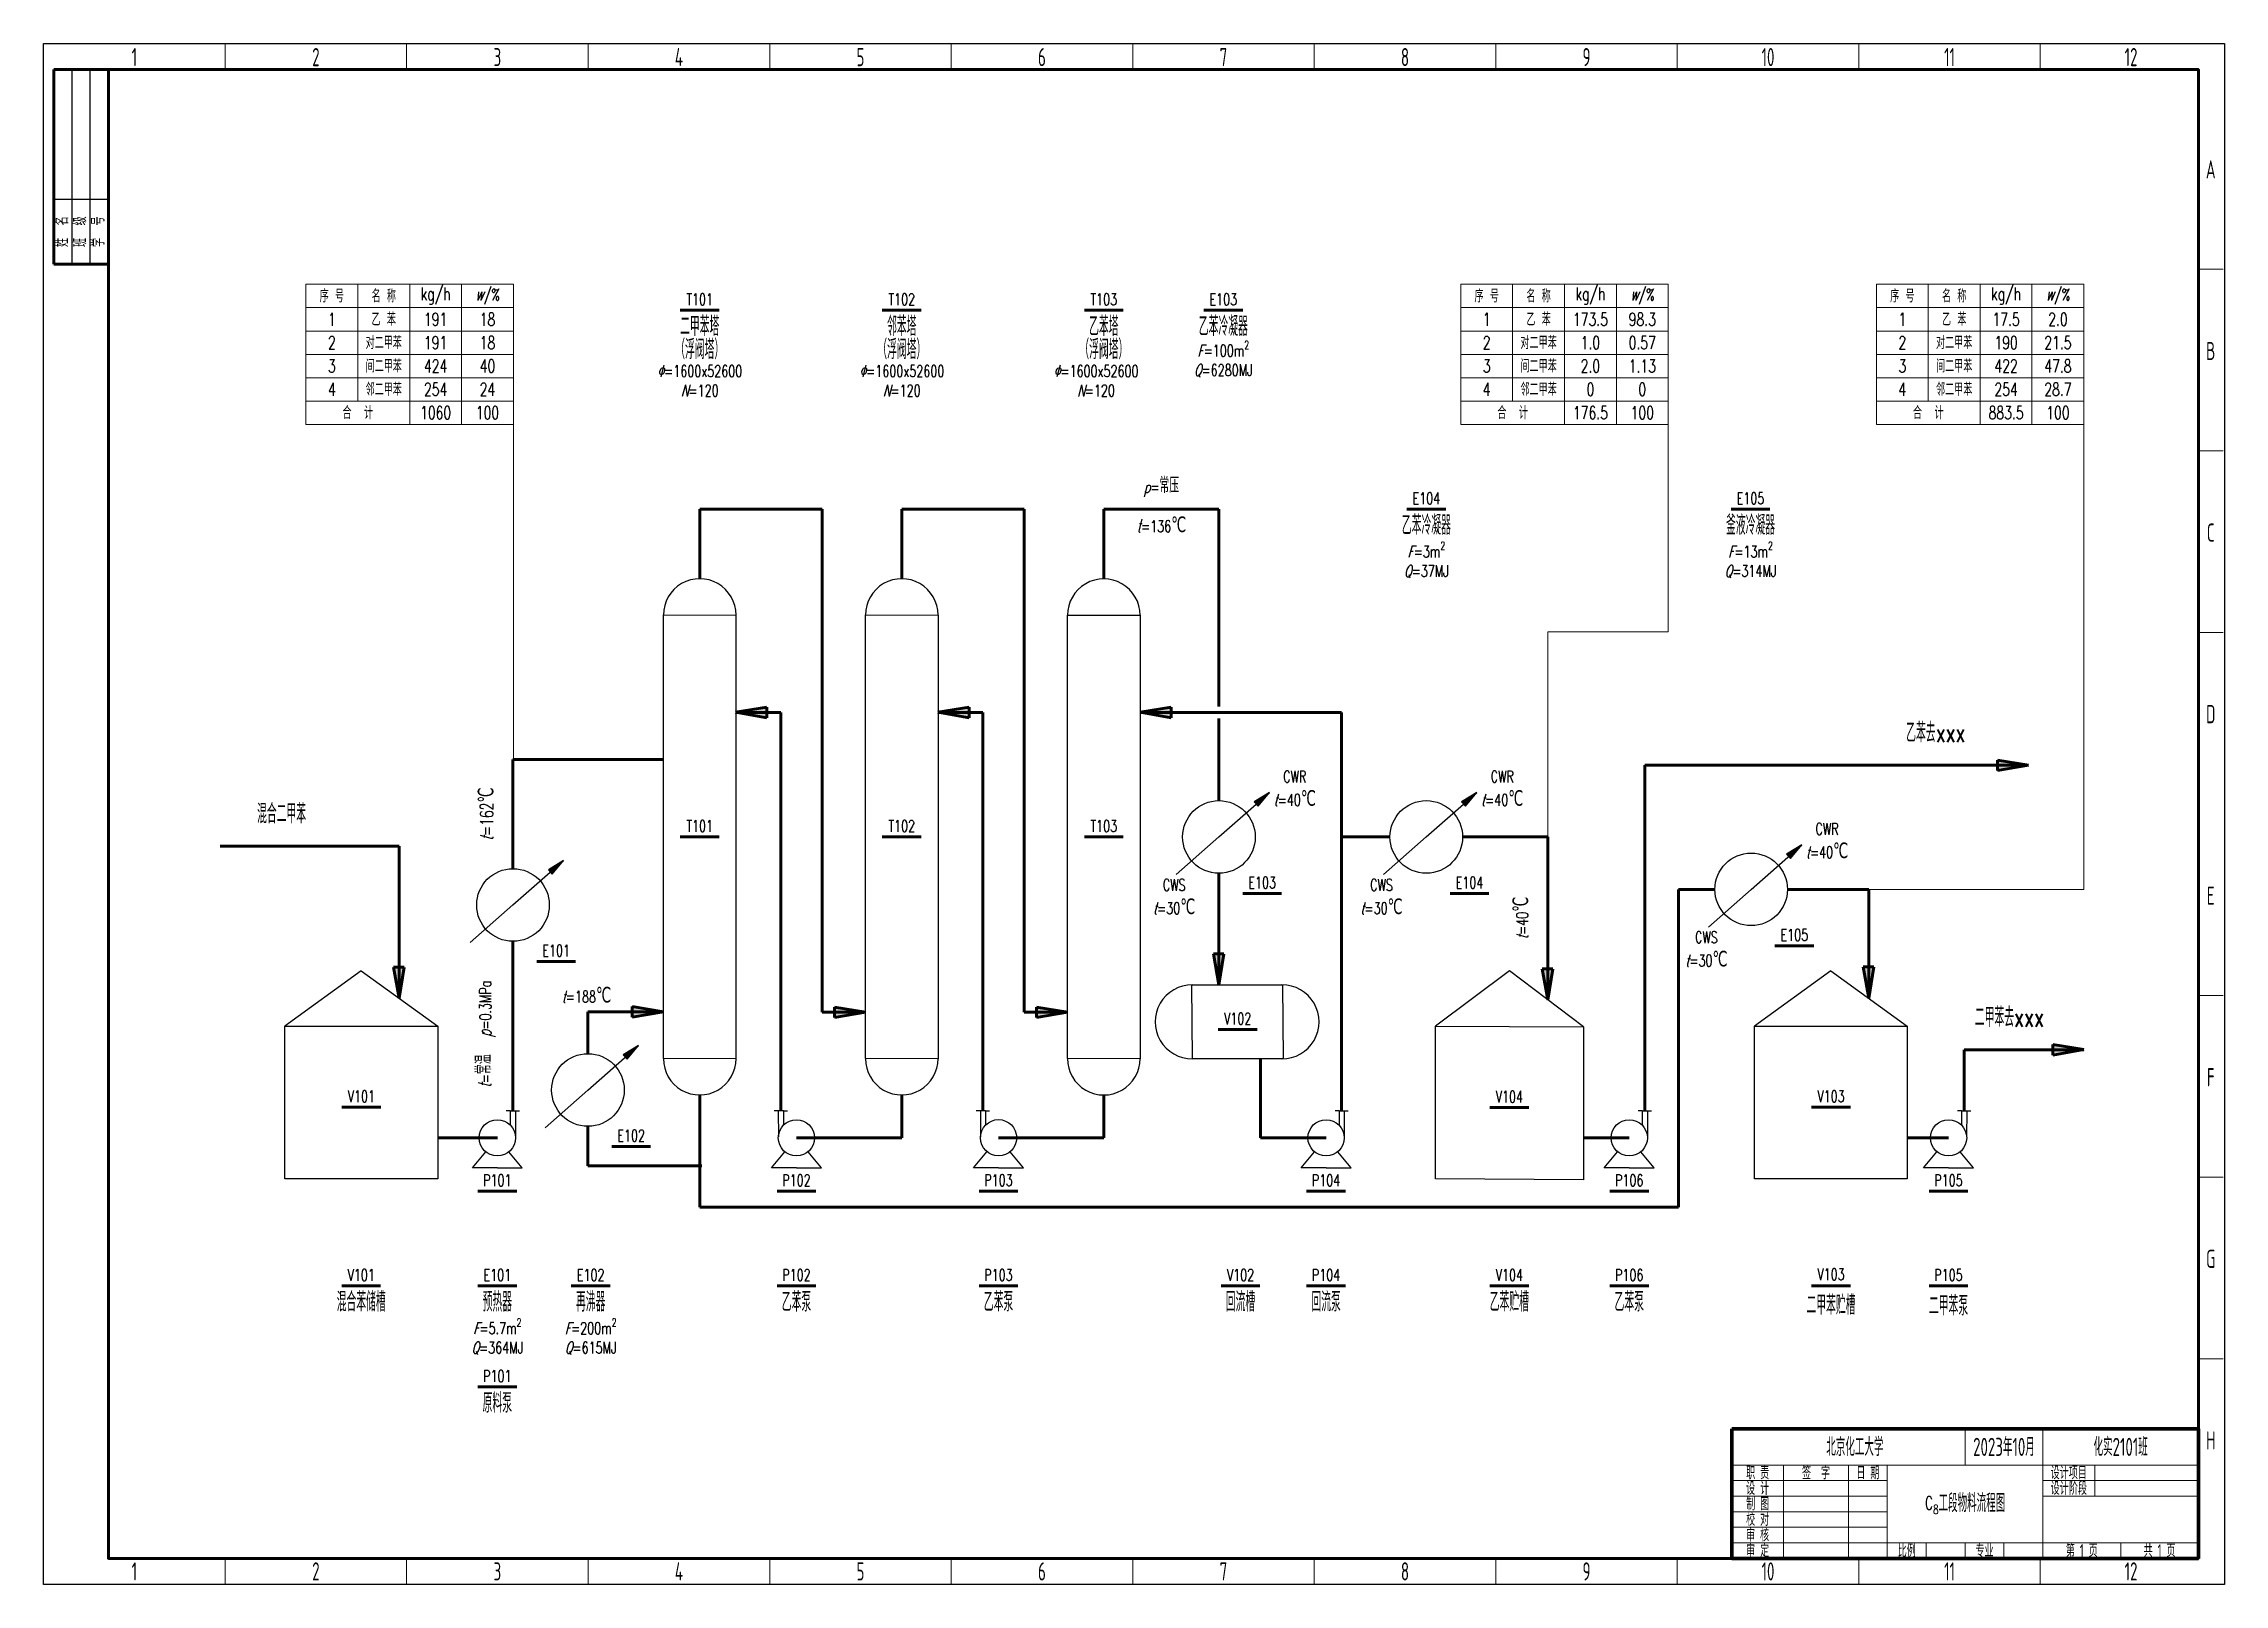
# Model space of a CAD drawing. Header units: millimetres. Extents: x 1413 to 5357, y 1751 to 3278.
# Drawn here: x 1413 to 2254, y 1793 to 2387 of the extents above; entities that cross this region are included whole.
import ezdxf

# ---------------------------------------------------------------- set-up
doc = ezdxf.new("R2010")
doc.units = ezdxf.units.MM
for name, color, linetype, lineweight in [('2-设备', 5, 'Continuous', 25), ('3-主物料线-粗实线', 3, 'Continuous', 60), ('4-位号线-粗实线', 7, 'Continuous', 60), ('5-图框表格', 7, 'Continuous', 15), ('6-文本', 7, 'Continuous', 15)]:
    doc.layers.add(name, color=color, linetype=linetype, lineweight=lineweight)
doc.styles.add('国标汉字', font='gbenor.shx', dxfattribs={"width": 0.7, "height": 5, "bigfont": 'gbcbig.shx'})
doc.styles.add('腈打烯算3号字', font='romans.shx', dxfattribs={"width": 0.7, "height": 3, "bigfont": 'gbcbig.shx'})
doc.styles.add('腈打烯算5号字', font='romans.shx', dxfattribs={"width": 0.7, "height": 5, "bigfont": 'gbcbig.shx'})
doc.styles.add('腈打烯算7号字', font='romans.shx', dxfattribs={"width": 0.7, "height": 7, "bigfont": 'gbcbig.shx'})

msp = doc.modelspace()

# ---------------------------------------------------------------- texts
at = {"color": 7, "lineweight": 18, "attachment_point": 5, "style": '国标汉字'}
for s, width, heights, insert, char_height in [('1', 70, [0], (1447.6, 2381.33), 7), ('2', 70, [0], (1517.6, 2381.33), 7), ('3', 70, [0], (1587.6, 2381.33), 7), ('4', 70, [0], (1657.6, 2381.33), 7), ('5', 70, [0], (1727.6, 2381.33), 7), ('6', 70, [0], (1797.6, 2381.33), 7), ('7', 70, [0], (1867.6, 2381.33), 7), ('8', 70, [0], (1937.6, 2381.33), 7), ('9', 70, [0], (2007.6, 2381.33), 7), ('10', 70, [0], (2077.6, 2381.33), 7), ('11', 70, [0], (2147.6, 2381.33), 7), ('12', 70, [0], (2217.6, 2381.33), 7), ('A', 25, [3.5], (2248.34, 2338.02), 7), ('B', 25, [3.5], (2248.34, 2268.02), 7), ('C', 25, [3.5], (2248.34, 2198.02), 7), ('D', 25, [3.5], (2248.34, 2128.03), 7), ('E', 25, [3.5], (2248.34, 2058.02), 7), ('F', 25, [3.5], (2248.34, 1988.02), 7), ('G', 25, [3.5], (2248.34, 1918.02), 7), ('H', 25, [3.5], (2248.34, 1848.02), 7), ('职 责', 20, [0], (2073.6, 1835.52), 5), ('设计项目', 20, [0], (2193.6, 1835.52), 5), ('制 图', 20, [0], (2073.6, 1823.52), 5), ('设 计', 20, [0], (2073.6, 1829.52), 5), ('设计阶段', 20, [0], (2193.6, 1829.52), 5), ('校 对', 20, [0], (2073.6, 1817.52), 5), ('审 核', 20, [0], (2073.6, 1811.52), 5), ('审 定', 20, [0], (2073.6, 1805.52), 5), ('比例', 15, [0], (2131.1, 1805.52), 5), ('专业', 15, [0], (2161.1, 1805.52), 5), ('1', 70, [0], (1447.6, 1797.52), 7), ('2', 70, [0], (1517.6, 1797.52), 7), ('3', 70, [0], (1587.6, 1797.52), 7), ('4', 70, [0], (1657.6, 1797.52), 7), ('5', 70, [0], (1727.6, 1797.52), 7), ('6', 70, [0], (1797.6, 1797.52), 7), ('7', 70, [0], (1867.6, 1797.52), 7), ('8', 70, [0], (1937.6, 1797.52), 7), ('9', 70, [0], (2007.6, 1797.52), 7), ('10', 70, [0], (2077.6, 1797.52), 7), ('11', 70, [0], (2147.6, 1797.52), 7), ('12', 70, [0], (2217.6, 1797.52), 7)]:
    msp.add_mtext_dynamic_manual_height_columns(s, width=width, gutter_width=12.5, heights=heights, dxfattribs=dict(at, insert=insert, char_height=char_height))
at = {"color": 7, "lineweight": 18, "char_height": 5, "attachment_point": 5, "rotation": 90, "style": '腈打烯算3号字'}
for s, insert in [('\\pxqc,t3;姓  名', (1419.6, 2314.02)), ('\\pxqc,t3;班  级', (1426.6, 2314.02)), ('\\pxqc,t3;学  号', (1433.6, 2314.02))]:
    msp.add_mtext_dynamic_manual_height_columns(s, width=25, gutter_width=12.5, heights=[0], dxfattribs=dict(at, insert=insert))
at = {"color": 7, "lineweight": 15, "insert": (2116.1, 1835.52), "char_height": 5, "attachment_point": 5, "style": '国标汉字'}
msp.add_mtext_dynamic_manual_height_columns('日 期', width=15, gutter_width=12.5, heights=[0], dxfattribs=at)
at = {"layer": '6-文本', "attachment_point": 5}
for s, insert, char_height, width, style in [('序 号', (1523.77, 2289.23), 5, 30, '腈打烯算5号字'), ('名 称', (1543.77, 2289.23), 5, 30, '腈打烯算5号字'), ('kg/h', (1563.77, 2289.23), 5, 30, '腈打烯算5号字'), ('{\\H1.11111x;\\Q15;w}/%', (1583.77, 2289.23), 4.5, 30, '腈打烯算3号字'), ('序 号', (1969.12, 2289.23), 5, 30, '腈打烯算5号字'), ('名 称', (1989.12, 2289.23), 5, 30, '腈打烯算5号字'), ('kg/h', (2009.12, 2289.23), 5, 30, '腈打烯算3号字'), ('{\\H1.11111x;\\Q15;w}/%', (2029.12, 2289.23), 4.5, 30, '腈打烯算3号字'), ('序 号', (2129.4, 2289.23), 5, 30, '腈打烯算5号字'), ('名 称', (2149.4, 2289.23), 5, 30, '腈打烯算5号字'), ('kg/h', (2169.4, 2289.23), 5, 30, '腈打烯算3号字'), ('{\\H1.11111x;\\Q15;w}/%', (2189.4, 2289.23), 4.5, 30, '腈打烯算3号字'), ('1', (1523.77, 2280.23), 5, 30, '腈打烯算3号字'), ('乙 苯', (1543.77, 2280.23), 5, 30, '腈打烯算5号字'), ('191', (1563.77, 2280.23), 5, 30, '腈打烯算3号字'), ('18', (1583.77, 2280.23), 5, 30, '腈打烯算3号字'), ('1', (1969.12, 2280.23), 5, 30, '腈打烯算3号字'), ('乙 苯', (1989.12, 2280.23), 5, 30, '腈打烯算5号字'), ('173.5', (2009.12, 2280.23), 5, 30, '腈打烯算3号字'), ('98.3', (2029.12, 2280.23), 5, 30, '腈打烯算3号字'), ('1', (2129.4, 2280.23), 5, 30, '腈打烯算3号字'), ('乙 苯', (2149.4, 2280.23), 5, 30, '腈打烯算5号字'), ('17.5', (2169.4, 2280.23), 5, 30, '腈打烯算3号字'), ('2.0', (2189.4, 2280.23), 5, 30, '腈打烯算3号字'), ('2', (1523.77, 2271.23), 5, 30, '腈打烯算3号字'), ('对二甲苯', (1543.77, 2271.23), 5, 30, '腈打烯算5号字'), ('191', (1563.77, 2271.23), 5, 30, '腈打烯算3号字'), ('18', (1583.77, 2271.23), 5, 30, '腈打烯算3号字'), ('2', (1969.12, 2271.23), 5, 30, '腈打烯算3号字'), ('对二甲苯', (1989.12, 2271.23), 5, 30, '腈打烯算5号字'), ('1.0', (2009.12, 2271.23), 5, 30, '腈打烯算3号字'), ('0.57', (2029.12, 2271.23), 5, 30, '腈打烯算3号字'), ('2', (2129.4, 2271.23), 5, 30, '腈打烯算3号字'), ('对二甲苯', (2149.4, 2271.23), 5, 30, '腈打烯算5号字'), ('190', (2169.4, 2271.23), 5, 30, '腈打烯算3号字'), ('21.5', (2189.4, 2271.23), 5, 30, '腈打烯算3号字'), ('3', (1523.77, 2262.23), 5, 30, '腈打烯算3号字'), ('间二甲苯', (1543.77, 2262.23), 5, 30, '腈打烯算5号字'), ('424', (1563.77, 2262.23), 5, 30, '腈打烯算3号字'), ('40', (1583.77, 2262.23), 5, 30, '腈打烯算3号字'), ('3', (1969.12, 2262.23), 5, 30, '腈打烯算3号字'), ('间二甲苯', (1989.12, 2262.23), 5, 30, '腈打烯算5号字'), ('2.0', (2009.12, 2262.23), 5, 30, '腈打烯算3号字'), ('1.13', (2029.12, 2262.23), 5, 30, '腈打烯算3号字'), ('3', (2129.4, 2262.23), 5, 30, '腈打烯算3号字'), ('间二甲苯', (2149.4, 2262.23), 5, 30, '腈打烯算5号字'), ('422', (2169.4, 2262.23), 5, 30, '腈打烯算3号字'), ('47.8', (2189.4, 2262.23), 5, 30, '腈打烯算3号字'), ('4', (1523.77, 2253.23), 5, 30, '腈打烯算3号字'), ('邻二甲苯', (1543.77, 2253.23), 5, 30, '腈打烯算5号字'), ('254', (1563.77, 2253.23), 5, 30, '腈打烯算3号字'), ('24', (1583.77, 2253.23), 5, 30, '腈打烯算3号字'), ('4', (1969.12, 2253.23), 5, 30, '腈打烯算3号字'), ('邻二甲苯', (1989.12, 2253.23), 5, 30, '腈打烯算5号字'), ('0', (2009.12, 2253.23), 5, 30, '腈打烯算3号字'), ('0', (2029.12, 2253.23), 5, 30, '腈打烯算3号字'), ('4', (2129.4, 2253.23), 5, 30, '腈打烯算3号字'), ('邻二甲苯', (2149.4, 2253.23), 5, 30, '腈打烯算5号字'), ('254', (2169.4, 2253.23), 5, 30, '腈打烯算3号字'), ('28.7', (2189.4, 2253.23), 5, 30, '腈打烯算3号字'), ('合  计', (1533.77, 2244.23), 5, 60, '腈打烯算5号字'), ('1060', (1563.77, 2244.23), 5, 30, '腈打烯算3号字'), ('100', (1583.77, 2244.23), 5, 30, '腈打烯算3号字'), ('合  计', (1979.12, 2244.23), 5, 60, '腈打烯算5号字'), ('176.5', (2009.12, 2244.23), 5, 30, '腈打烯算3号字'), ('100', (2029.12, 2244.23), 5, 30, '腈打烯算3号字'), ('合  计', (2139.4, 2244.23), 5, 60, '腈打烯算5号字'), ('883.5', (2169.4, 2244.23), 5, 30, '腈打烯算3号字'), ('100', (2189.4, 2244.23), 5, 30, '腈打烯算3号字')]:
    msp.add_mtext(s, dxfattribs=dict(at, insert=insert, char_height=char_height, width=width, style=style))
at = {"layer": '6-文本', "color": 7}
for s, insert, char_height, width, attachment_point, style in [('T101', (1665.62, 2285.67), 4.5, 21, 8, '腈打烯算3号字'), ('T102', (1743.54, 2285.67), 4.5, 21, 8, '腈打烯算3号字'), ('T103', (1821.46, 2285.67), 4.5, 21, 8, '腈打烯算3号字'), ('E103', (1867.54, 2285.67), 4.5, 21, 8, '腈打烯算3号字'), ('二甲苯塔', (1665.62, 2277.57), 7.5, 48, 5, '腈打烯算5号字'), ('邻苯塔', (1743.54, 2277.57), 7.5, 48, 5, '腈打烯算5号字'), ('乙苯塔', (1821.46, 2277.57), 7.5, 48, 5, '腈打烯算5号字'), ('乙苯冷凝器', (1867.54, 2277.57), 7.5, 48, 5, '腈打烯算5号字'), ('（浮阀塔）', (1665.62, 2268.57), 7.5, 48, 5, '腈打烯算5号字'), ('（浮阀塔）', (1743.54, 2268.57), 7.5, 48, 5, '腈打烯算5号字'), ('（浮阀塔）', (1821.46, 2268.57), 7.5, 48, 5, '腈打烯算5号字'), ('\\A1;\\pxqc;{\\Q15;F}=100m{\\H0.7x;\\S2^ ;}\\P{\\Q15;Q}=6280MJ', (1843.54, 2271.94), 4.5, 48, 1, '腈打烯算3号字'), ('\\A1;\\pxqc;{\\Q15;Φ}=1600x52600\\P{\\Q15;N}=120', (1665.62, 2256.52), 4.5, 69.8234, 5, '腈打烯算3号字'), ('\\A1;\\pxqc;{\\Q15;Φ}=1600x52600\\P{\\Q15;N}=120', (1743.54, 2256.52), 4.5, 69.8234, 5, '腈打烯算3号字'), ('\\A1;\\pxqc;{\\Q15;Φ}=1600x52600\\P{\\Q15;N}=120', (1818.45, 2256.52), 4.5, 69.8234, 5, '腈打烯算3号字'), ('E104', (1945.85, 2208.98), 4.5, 21, 8, '腈打烯算3号字'), ('E105', (2070.85, 2208.98), 4.5, 21, 8, '腈打烯算3号字'), ('乙苯冷凝器', (1945.85, 2200.89), 7.5, 48, 5, '腈打烯算5号字'), ('釜液冷凝器', (2070.85, 2200.89), 7.5, 48, 5, '腈打烯算5号字'), ('\\A1;\\pxqc;{\\Q15;F}=3m{\\H0.7x;\\S2^ ;}\\P{\\Q15;Q}=37MJ', (1921.85, 2194.5), 4.5, 48, 1, '腈打烯算3号字'), ('\\A1;\\pxqc;{\\Q15;F}=13m{\\H0.7x;\\S2^ ;}\\P{\\Q15;Q}=314MJ', (2046.85, 2194.5), 4.5, 48, 1, '腈打烯算3号字'), ('\\pxqc;CWR{\\Q15;\\Pt}=40{\\H1.33333x;℃}', (1895.1, 2099.41), 4.5, 66.5872, 5, '腈打烯算3号字'), ('\\pxqc;CWR{\\Q15;\\Pt}=40{\\H1.33333x;℃}', (1975.08, 2099.41), 4.5, 66.5872, 5, '腈打烯算3号字'), ('T101', (1665.62, 2082.66), 4.5, 21, 8, '腈打烯算3号字'), ('T102', (1743.54, 2082.66), 4.5, 21, 8, '腈打烯算3号字'), ('T103', (1821.46, 2082.66), 4.5, 21, 8, '腈打烯算3号字'), ('\\pxqc;CWR{\\Q15;\\Pt}=40{\\H1.33333x;℃}', (2100.34, 2079.22), 4.5, 66.5872, 5, '腈打烯算3号字'), ('\\pxqc;CWS{\\Q15;\\Pt}=30{\\H1.33333x;℃}', (1848.58, 2057.65), 4.5, 66.5872, 5, '腈打烯算3号字'), ('E103', (1882.51, 2060.85), 4.5, 23.2021, 8, '腈打烯算3号字'), ('\\pxqc;CWS{\\Q15;\\Pt}=30{\\H1.33333x;℃}', (1928.55, 2057.65), 4.5, 66.5872, 5, '腈打烯算3号字'), ('E104', (1962.49, 2060.85), 4.5, 23.2021, 8, '腈打烯算3号字'), ('\\pxqc;CWS{\\Q15;\\Pt}=30{\\H1.33333x;℃}', (2053.82, 2037.46), 4.5, 66.5872, 5, '腈打烯算3号字'), ('E105', (2087.75, 2040.66), 4.5, 23.2021, 8, '腈打烯算3号字'), ('E101', (1610.27, 2034.63), 4.5, 23.2021, 8, '腈打烯算3号字'), ('\\pxqc;{\\Q15;t}=188{\\H1.33333x;℃}', (1621.93, 2019.81), 4.5, 66.5872, 5, '腈打烯算3号字'), ('V102', (1873.08, 2008.38), 4.5, 21, 8, '腈打烯算3号字'), ('V101', (1535.12, 1978.44), 4.5, 21, 8, '腈打烯算3号字'), ('V104', (1977.85, 1978.26), 4.5, 21, 8, '腈打烯算3号字'), ('V103', (2101.88, 1978.44), 4.5, 21, 8, '腈打烯算3号字'), ('E102', (1639.18, 1963.3), 4.5, 23.2021, 8, '腈打烯算3号字'), ('P101', (1587.57, 1946.05), 4.5, 21, 8, '腈打烯算3号字'), ('P102', (1702.93, 1946.05), 4.5, 21, 8, '腈打烯算3号字'), ('P103', (1780.85, 1946.07), 4.5, 21, 8, '腈打烯算3号字'), ('P104', (1907.17, 1946.05), 4.5, 21, 8, '腈打烯算3号字'), ('P106', (2024.08, 1946.05), 4.5, 21, 8, '腈打烯算3号字'), ('P105', (2147.21, 1946.05), 4.5, 21, 8, '腈打烯算3号字'), ('V101', (1535.07, 1909.53), 4.5, 21, 8, '腈打烯算3号字'), ('E101', (1587.57, 1909.53), 4.5, 21, 8, '腈打烯算3号字'), ('E102', (1623.57, 1909.53), 4.5, 21, 8, '腈打烯算3号字'), ('P102', (1702.93, 1909.53), 4.5, 21, 8, '腈打烯算3号字'), ('P103', (1780.85, 1909.55), 4.5, 21, 8, '腈打烯算3号字'), ('V102', (1874.17, 1909.53), 4.5, 21, 8, '腈打烯算3号字'), ('P104', (1907.17, 1909.53), 4.5, 21, 8, '腈打烯算3号字'), ('V104', (1977.85, 1909.53), 4.5, 21, 8, '腈打烯算3号字'), ('P106', (2024.08, 1909.53), 4.5, 21, 8, '腈打烯算3号字'), ('V103', (2101.88, 1909.81), 4.5, 21, 8, '腈打烯算3号字'), ('P105', (2147.21, 1909.53), 4.5, 21, 8, '腈打烯算3号字'), ('混合苯储槽', (1535.07, 1901.44), 7.5, 48, 5, '腈打烯算5号字'), ('预热器', (1587.57, 1901.44), 7.5, 48, 5, '腈打烯算5号字'), ('再沸器', (1623.57, 1901.44), 7.5, 48, 5, '腈打烯算5号字'), ('乙苯泵', (1702.93, 1901.44), 7.5, 48, 5, '腈打烯算5号字'), ('乙苯泵', (1780.85, 1901.46), 7.5, 48, 5, '腈打烯算5号字'), ('回流槽', (1874.17, 1901.44), 7.5, 48, 5, '腈打烯算5号字'), ('回流泵', (1907.17, 1901.44), 7.5, 48, 5, '腈打烯算5号字'), ('乙苯贮槽', (1977.85, 1901.44), 7.5, 48, 5, '腈打烯算5号字'), ('乙苯泵', (2024.08, 1901.44), 7.5, 48, 5, '腈打烯算5号字'), ('二甲苯贮槽', (2101.88, 1900.22), 7.5, 48, 5, '腈打烯算5号字'), ('二甲苯泵', (2147.21, 1899.94), 7.5, 48, 5, '腈打烯算5号字'), ('\\A1;\\pxqc;{\\Q15;F}=5.7m{\\H0.7x;\\S2^ ;}\\P{\\Q15;Q}=364MJ', (1563.57, 1895.05), 4.5, 48, 1, '腈打烯算3号字'), ('\\A1;\\pxqc;{\\Q15;F}=200m{\\H0.7x;\\S2^ ;}\\P{\\Q15;Q}=615MJ', (1599.57, 1895.05), 4.5, 48, 1, '腈打烯算3号字'), ('P101', (1587.57, 1870.57), 4.5, 21, 8, '腈打烯算3号字'), ('原料泵', (1587.57, 1862.48), 7.5, 48, 5, '腈打烯算5号字')]:
    msp.add_mtext(s, dxfattribs=dict(at, insert=insert, char_height=char_height, width=width, attachment_point=attachment_point, style=style))
for s, width, insert, char_height, attachment_point, style in [('\\pxqc;{\\Q15;p}={\\H1.33333x;常压}', 66.5872, (1843.65, 2215.58), 4.5, 5, '腈打烯算7号字'), ('\\pxqc;{\\H1.11111x;\\Q15;t}=136{\\H1.33333x;℃}', 66.5872, (1843.65, 2201.16), 4.5, 5, '腈打烯算7号字'), ('混合二甲苯', 56.2671, (1504.36, 2093.39), 7.5, 2, '腈打烯算5号字')]:
    msp.add_mtext_dynamic_manual_height_columns(s, width=width, gutter_width=37.5, heights=[0], dxfattribs=dict(at, insert=insert, char_height=char_height, attachment_point=attachment_point, style=style))
at = {"layer": '6-文本', "color": 7, "lineweight": 25, "char_height": 7.5, "width": 56.2671, "attachment_point": 2, "style": '腈打烯算5号字'}
for s, insert in [('乙苯去xxx', (2142.3, 2124.66)), ('二甲苯去xxx', (2170.68, 2014.94))]:
    msp.add_mtext(s, dxfattribs=dict(at, insert=insert))
at = {"layer": '6-文本', "color": 7, "attachment_point": 5, "rotation": 90}
for s, insert, char_height, width, style in [('\\pxqc;{\\Q15;t}=162{\\H1.2x;℃}', (1583.07, 2089.49), 5, 66.6468, '腈打烯算5号字'), ('\\pxqc;{\\Q15;t}=40{\\H1.33333x;℃}', (1982.1, 2049.45), 4.5, 66.6468, '腈打烯算3号字'), ('\\pxqc;{\\H1.11111x;\\Q15;t}={\\H1.33333x;常温}  {\\H1.11111x; \\Q15;p}=0.3MPa', (1583.03, 2004.63), 4.5, 82.6895, '腈打烯算3号字')]:
    msp.add_mtext(s, dxfattribs=dict(at, insert=insert, char_height=char_height, width=width, style=style))
at = {"layer": '6-文本', "color": 7, "lineweight": 15, "attachment_point": 5}
for s, width, gutter_width, insert, char_height, style in [('北京化工大学', 95, 12.5, (2111.1, 1845.52), 7, '国标汉字'), ('2023年10月', 29.7676, 12.5, (2168.6, 1845.52), 7, '国标汉字'), ('化实2101班', 60, 12.5, (2213.6, 1845.52), 7, '国标汉字'), ('职 责', 20, 12.5, (2073.6, 1835.52), 5, '国标汉字'), ('签  字', 25, 12.5, (2096.1, 1835.52), 5, '国标汉字'), ('日 期', 15, 12.5, (2116.1, 1835.52), 5, '国标汉字'), ('设计项目', 20, 12.5, (2193.6, 1835.52), 5, '国标汉字'), ('制 图', 20, 12.5, (2073.6, 1823.52), 5, '国标汉字'), ('设 计', 20, 12.5, (2073.6, 1829.52), 5, '国标汉字'), ('\\A1;{\\H0.71429x;C\\H0.7x;\\S^ 8;}工段物料流程图', 60, 25, (2153.6, 1823.52), 7, '腈打烯算7号字'), ('设计阶段', 20, 12.5, (2193.6, 1829.52), 5, '国标汉字'), ('校 对', 20, 12.5, (2073.6, 1817.52), 5, '国标汉字'), ('审 核', 20, 12.5, (2073.6, 1811.52), 5, '国标汉字'), ('审 定', 20, 12.5, (2073.6, 1805.52), 5, '国标汉字'), ('比例', 15, 12.5, (2131.1, 1805.52), 5, '国标汉字'), ('专业', 15, 12.5, (2161.1, 1805.52), 5, '国标汉字'), ('第 1 页', 30, 12.5, (2198.6, 1805.52), 5, '国标汉字'), ('共 1 页', 30, 12.5, (2228.6, 1805.52), 5, '国标汉字')]:
    msp.add_mtext_dynamic_manual_height_columns(s, width=width, gutter_width=gutter_width, heights=[0], dxfattribs=dict(at, insert=insert, char_height=char_height, style=style))

# ---------------------------------------------------------------- hatches: boundary and pattern name
at = {"layer": '2-设备'}
h = msp.add_hatch(color=0, dxfattribs=at)
h.dxf.hatch_style = 1
h.paths.add_polyline_path([(1885.35, 2097.86), (1879.48, 2094.27), (1881, 2092.55)])
h = msp.add_hatch(color=0, dxfattribs=at)
h.dxf.hatch_style = 1
h.paths.add_polyline_path([(1965.33, 2097.86), (1959.45, 2094.27), (1960.97, 2092.55)])
h = msp.add_hatch(color=0, dxfattribs=at)
h.dxf.hatch_style = 1
h.paths.add_polyline_path([(2090.59, 2077.67), (2084.72, 2074.08), (2086.24, 2072.36)])
h = msp.add_hatch(color=0, dxfattribs=at)
h.dxf.hatch_style = 1
h.paths.add_polyline_path([(1613.12, 2071.64), (1607.24, 2068.05), (1608.76, 2066.33)])
h = msp.add_hatch(color=0, dxfattribs=at)
h.dxf.hatch_style = 1
h.paths.add_polyline_path([(1642.02, 2000.31), (1636.15, 1996.72), (1637.67, 1995)])
at = {"layer": '3-主物料线-粗实线', "lineweight": 60}
h = msp.add_hatch(color=0, dxfattribs=at)
h.dxf.hatch_style = 1
h.paths.add_polyline_path([(1679.46, 2128.73), (1691.45, 2126.62), (1691.45, 2130.68)])
h = msp.add_hatch(color=0, dxfattribs=at)
h.dxf.hatch_style = 1
h.paths.add_polyline_path([(1757.49, 2128.76), (1769.48, 2126.64), (1769.48, 2130.7)])
h = msp.add_hatch(color=0, dxfattribs=at)
h.dxf.hatch_style = 1
h.paths.add_polyline_path([(1835.41, 2128.73), (1847.4, 2126.62), (1847.4, 2130.68)])
h = msp.add_hatch(color=0, dxfattribs=at)
h.dxf.hatch_style = 1
h.paths.add_polyline_path([(2166.07, 2110.29), (2166.07, 2106.23), (2178.06, 2108.34)])
h = msp.add_hatch(color=0, dxfattribs=at)
h.dxf.hatch_style = 1
h.paths.add_polyline_path([(1867.8, 2035.61), (1863.74, 2035.61), (1865.85, 2023.62)])
h = msp.add_hatch(color=0, dxfattribs=at)
h.dxf.hatch_style = 1
h.paths.add_polyline_path([(1551.64, 2030.52), (1547.58, 2030.52), (1549.69, 2018.53)])
h = msp.add_hatch(color=0, dxfattribs=at)
h.dxf.hatch_style = 1
h.paths.add_polyline_path([(1994.59, 2029.83), (1990.53, 2029.83), (1992.64, 2017.84)])
h = msp.add_hatch(color=0, dxfattribs=at)
h.dxf.hatch_style = 1
h.paths.add_polyline_path([(2118.37, 2030.54), (2114.31, 2030.54), (2116.43, 2018.55)])
h = msp.add_hatch(color=0, dxfattribs=at)
h.dxf.hatch_style = 1
h.paths.add_polyline_path([(1639.63, 2015.25), (1639.63, 2011.19), (1651.62, 2013.3)])
h = msp.add_hatch(color=0, dxfattribs=at)
h.dxf.hatch_style = 1
h.paths.add_polyline_path([(1717.55, 2015.11), (1717.55, 2011.05), (1729.54, 2013.17)])
h = msp.add_hatch(color=0, dxfattribs=at)
h.dxf.hatch_style = 1
h.paths.add_polyline_path([(1795.47, 2015.11), (1795.47, 2011.05), (1807.46, 2013.17)])
h = msp.add_hatch(color=0, dxfattribs=at)
h.dxf.hatch_style = 1
h.paths.add_polyline_path([(2187.43, 2000.63), (2187.43, 1996.57), (2199.42, 1998.68)])

# ---------------------------------------------------------------- linework, layer by layer
at = {"color": 7, "lineweight": 18}
for p, q in [((1412.6, 2386.52), (2253.6, 2386.52)), ((1412.6, 2386.52), (1412.6, 1792.52)), ((1482.6, 2386.52), (1482.6, 2376.52)), ((1552.6, 2386.52), (1552.6, 2376.52)), ((1622.6, 2386.52), (1622.6, 2376.52)), ((1692.6, 2386.52), (1692.6, 2376.52)), ((1762.6, 2386.52), (1762.6, 2376.52)), ((1832.6, 2376.52), (1832.6, 2386.52)), ((1902.6, 2386.52), (1902.6, 2376.52)), ((1972.6, 2386.52), (1972.6, 2376.52)), ((2042.6, 2386.52), (2042.6, 2376.52)), ((2112.6, 2386.52), (2112.6, 2376.52)), ((2182.6, 2386.52), (2182.6, 2376.52)), ((2253.6, 2386.52), (2253.6, 1792.52)), ((2243.58, 2299.52), (2253.1, 2299.52)), ((2243.58, 2229.52), (2253.1, 2229.52)), ((2243.58, 2159.52), (2253.1, 2159.52)), ((2243.58, 2019.52), (2253.1, 2019.52)), ((2243.58, 1949.52), (2253.1, 1949.52)), ((2243.58, 1879.52), (2253.1, 1879.52)), ((2153.6, 1838.52), (2153.6, 1852.52)), ((2183.6, 1838.52), (2183.6, 1852.52)), ((2183.6, 1838.52), (2183.6, 1852.52)), ((2063.6, 1838.52), (2243.6, 1838.52)), ((2083.6, 1838.52), (2083.6, 1802.52)), ((2108.6, 1838.52), (2108.6, 1802.52)), ((2123.6, 1802.52), (2123.6, 1838.52)), ((2123.6, 1802.52), (2123.6, 1838.52)), ((2183.6, 1838.52), (2183.6, 1802.52)), ((2203.6, 1838.52), (2203.6, 1826.52)), ((2203.6, 1838.52), (2203.6, 1826.52)), ((2063.6, 1832.52), (2123.6, 1832.52)), ((2063.6, 1826.52), (2123.6, 1826.52)), ((2183.6, 1832.52), (2243.6, 1832.52)), ((2183.6, 1826.52), (2243.6, 1826.52)), ((2063.6, 1820.52), (2123.6, 1820.52)), ((2063.6, 1814.52), (2123.6, 1814.52)), ((2063.6, 1808.52), (2243.6, 1808.52)), ((2138.6, 1802.52), (2138.6, 1808.52)), ((2138.6, 1802.52), (2138.6, 1808.52)), ((2153.6, 1802.52), (2153.6, 1808.52)), ((2153.6, 1802.52), (2153.6, 1808.52)), ((2168.6, 1802.52), (2168.6, 1808.52)), ((2168.6, 1802.52), (2168.6, 1808.52)), ((2213.6, 1802.52), (2213.6, 1808.52)), ((2213.6, 1802.52), (2213.6, 1808.52)), ((1482.6, 1802.52), (1482.6, 1792.52)), ((1552.6, 1802.52), (1552.6, 1792.52)), ((1622.6, 1802.52), (1622.6, 1792.52)), ((1692.6, 1802.52), (1692.6, 1792.52)), ((1762.6, 1802.52), (1762.6, 1792.52)), ((1832.6, 1802.52), (1832.6, 1792.52)), ((1832.6, 1802.52), (1832.6, 1792.52)), ((1902.6, 1802.52), (1902.6, 1792.52)), ((1972.6, 1802.52), (1972.6, 1792.52)), ((2042.6, 1802.52), (2042.6, 1792.52)), ((2112.6, 1802.52), (2112.6, 1792.52)), ((2182.6, 1802.52), (2182.6, 1792.52)), ((1482.6, 1792.52), (1412.6, 1792.52)), ((1552.6, 1792.52), (1482.6, 1792.52)), ((1622.6, 1792.52), (1552.6, 1792.52)), ((1692.6, 1792.52), (1622.6, 1792.52)), ((1762.6, 1792.52), (1692.6, 1792.52)), ((1832.6, 1792.52), (1762.6, 1792.52)), ((1902.6, 1792.52), (1832.6, 1792.52)), ((2253.6, 1792.52), (1902.6, 1792.52))]:
    msp.add_line(p, q, dxfattribs=at)
at = {"lineweight": 60}
for p, q in [((1437.6, 2376.52), (1416.6, 2376.52)), ((1416.6, 2376.52), (1416.6, 2301.52)), ((1416.6, 2301.52), (1437.6, 2301.52))]:
    msp.add_line(p, q, dxfattribs=at)
at = {"lineweight": -3}
for p, q in [((1423.6, 2301.52), (1423.6, 2376.52)), ((1430.6, 2301.52), (1430.6, 2376.52)), ((1416.6, 2326.52), (1437.6, 2326.52))]:
    msp.add_line(p, q, dxfattribs=at)
at = {"color": 7, "lineweight": 70}
for p, q in [((2243.6, 1852.52), (2063.6, 1852.52)), ((2063.6, 1852.52), (2063.6, 1802.52)), ((2243.6, 1852.52), (2243.6, 1802.52)), ((2063.6, 1802.52), (2243.6, 1802.52))]:
    msp.add_line(p, q, dxfattribs=at)
msp.add_lwpolyline([(1412.6, 2386.52), (2253.6, 2386.52), (2253.6, 1792.52), (1412.6, 1792.52)], close=True)
msp.add_lwpolyline([(1412.6, 2386.52), (2253.6, 2386.52), (2253.6, 1792.52), (1412.6, 1792.52)], close=True)
at = {"color": 7, "lineweight": 18}
msp.add_lwpolyline([(1412.6, 2386.52), (2253.6, 2386.52), (2253.6, 1792.52), (1412.6, 1792.52)], close=True, dxfattribs=at)
at = {"color": 7, "lineweight": 60}
msp.add_lwpolyline([(1437.6, 2376.52), (2243.6, 2376.52), (2243.6, 1802.52), (1437.6, 1802.52)], close=True, dxfattribs=at)
at = {"layer": '2-设备', "color": 0, "lineweight": 25}
for p, q in [((1865.85, 2080.66), (1885.35, 2097.86)), ((1945.82, 2080.66), (1965.33, 2097.86)), ((1865.85, 2080.66), (1849.38, 2066.14)), ((1945.82, 2080.66), (1929.35, 2066.14)), ((2071.09, 2060.47), (2090.59, 2077.67)), ((1593.61, 2054.44), (1613.12, 2071.64)), ((2071.09, 2060.47), (2054.62, 2045.95)), ((1593.61, 2054.44), (1577.14, 2039.92)), ((1535.12, 2029.07), (1505.68, 2007.78)), ((1535.12, 2029.07), (1564.56, 2007.78)), ((1977.85, 2029.07), (1949.31, 2007.78)), ((2006.39, 2007.41), (1977.85, 2029.07)), ((2101.88, 2029.07), (2072.43, 2007.78)), ((2101.88, 2029.07), (2131.32, 2007.78)), ((1622.52, 1983.11), (1642.02, 2000.31)), ((1622.52, 1983.11), (1606.05, 1968.59)), ((1592.58, 1975.06), (1591.02, 1975.06)), ((1592.58, 1975.06), (1592.56, 1969.58)), ((1592.58, 1975.06), (1594.58, 1975.06)), ((1594.58, 1975.06), (1594.56, 1965.06)), ((1594.58, 1975.06), (1596.13, 1975.06)), ((1695.92, 1975.06), (1694.37, 1975.06)), ((1697.92, 1975.06), (1695.92, 1975.06)), ((1695.92, 1975.06), (1695.94, 1965.06)), ((1697.92, 1975.06), (1697.94, 1969.58)), ((1697.92, 1975.06), (1699.48, 1975.06)), ((1773.84, 1975.09), (1772.29, 1975.09)), ((1775.84, 1975.09), (1773.84, 1975.09)), ((1773.84, 1975.09), (1773.86, 1965.08)), ((1775.84, 1975.09), (1775.86, 1969.6)), ((1775.84, 1975.09), (1777.4, 1975.09)), ((1912.18, 1975.06), (1910.62, 1975.06)), ((1912.18, 1975.06), (1912.16, 1969.58)), ((1912.18, 1975.06), (1914.18, 1975.06)), ((1914.18, 1975.06), (1914.16, 1965.06)), ((1914.18, 1975.06), (1915.73, 1975.06)), ((2029.09, 1975.06), (2027.54, 1975.06)), ((2029.09, 1975.06), (2029.07, 1969.58)), ((2029.09, 1975.06), (2031.09, 1975.06)), ((2031.09, 1975.06), (2031.07, 1965.06)), ((2031.09, 1975.06), (2032.65, 1975.06)), ((2152.22, 1975.06), (2150.66, 1975.06)), ((2152.22, 1975.06), (2152.2, 1969.58)), ((2152.22, 1975.06), (2154.22, 1975.06)), ((2154.22, 1975.06), (2154.2, 1965.06)), ((2154.22, 1975.06), (2155.77, 1975.06)), ((1577.93, 1953.1), (1583.09, 1959.3)), ((1587.57, 1953.1), (1577.93, 1953.1)), ((1587.57, 1953.1), (1597.21, 1953.1)), ((1597.21, 1953.1), (1592.05, 1959.3)), ((1693.29, 1953.1), (1698.45, 1959.3)), ((1702.93, 1953.1), (1693.29, 1953.1)), ((1702.93, 1953.1), (1712.57, 1953.1)), ((1712.57, 1953.1), (1707.41, 1959.3)), ((1771.21, 1953.13), (1776.37, 1959.32)), ((1780.85, 1953.13), (1771.21, 1953.13)), ((1780.85, 1953.13), (1790.5, 1953.13)), ((1790.5, 1953.13), (1785.33, 1959.32)), ((1897.53, 1953.1), (1902.69, 1959.3)), ((1907.17, 1953.1), (1897.53, 1953.1)), ((1907.17, 1953.1), (1916.81, 1953.1)), ((1916.81, 1953.1), (1911.65, 1959.3)), ((2014.44, 1953.1), (2019.6, 1959.3)), ((2024.08, 1953.1), (2014.44, 1953.1)), ((2024.08, 1953.1), (2033.72, 1953.1)), ((2033.72, 1953.1), (2028.56, 1959.3)), ((2137.56, 1953.1), (2142.72, 1959.3)), ((2147.21, 1953.1), (2137.56, 1953.1)), ((2147.21, 1953.1), (2156.85, 1953.1)), ((2156.85, 1953.1), (2151.69, 1959.3))]:
    msp.add_line(p, q, dxfattribs=at)
at = {"layer": '2-设备', "color": 0}
for p, q in [((1885.35, 2097.86), (1879.48, 2094.27)), ((1879.48, 2094.27), (1881, 2092.55)), ((1881, 2092.55), (1885.35, 2097.86)), ((1965.33, 2097.86), (1959.45, 2094.27)), ((1959.45, 2094.27), (1960.97, 2092.55)), ((1960.97, 2092.55), (1965.33, 2097.86)), ((2090.59, 2077.67), (2084.72, 2074.08)), ((2086.24, 2072.36), (2090.59, 2077.67)), ((1613.12, 2071.64), (1607.24, 2068.05)), ((1608.76, 2066.33), (1613.12, 2071.64)), ((2084.72, 2074.08), (2086.24, 2072.36)), ((1607.24, 2068.05), (1608.76, 2066.33)), ((1865.85, 2023.62), (1863.74, 2035.61)), ((1642.02, 2000.31), (1636.15, 1996.72)), ((1636.15, 1996.72), (1637.67, 1995)), ((1637.67, 1995), (1642.02, 2000.31))]:
    msp.add_line(p, q, dxfattribs=at)
at = {"layer": '2-设备', "color": 0, "lineweight": 25}
for points in [[(1651.63, 2166.24), (1679.6, 2166.19), (1679.6, 1995.18), (1651.63, 1995.23)], [(1729.55, 2166.24), (1757.52, 2166.19), (1757.52, 1995.18), (1729.55, 1995.23)], [(1807.47, 2166.22), (1835.44, 2166.17), (1835.44, 1995.15), (1807.47, 1995.2)], [(1855.36, 2023.62), (1890.33, 2023.62), (1890.56, 1995.15), (1855.6, 1995.15)], [(1505.68, 2007.78), (1564.56, 2007.78), (1564.56, 1948.9), (1505.68, 1948.9)], [(1949.31, 2007.78), (2006.39, 2007.41), (2006.39, 1948.52), (1949.31, 1948.9)], [(2072.43, 2007.78), (2131.32, 2007.78), (2131.32, 1948.9), (2072.43, 1948.9)]]:
    msp.add_lwpolyline(points, close=True, dxfattribs=at)
for centre, radius in [((1865.85, 2080.66), 14), ((1945.82, 2080.66), 14), ((2071.09, 2060.47), 14), ((1593.61, 2054.44), 14), ((1622.52, 1983.11), 14), ((1587.57, 1964.67), 7), ((1702.93, 1964.67), 7), ((1780.85, 1964.7), 7), ((1907.17, 1964.67), 7), ((2024.08, 1964.67), 7), ((2147.21, 1964.67), 7)]:
    msp.add_circle(centre, radius, dxfattribs=at)
for centre, radius, start, end in [((1665.62, 2166.22), 13.99, 359.89759, 180.10241), ((1743.54, 2166.22), 13.99, 359.89759, 180.10241), ((1821.46, 2166.19), 13.99, 359.89759, 180.10241), ((1855.48, 2009.39), 14.24, 89.53171, 270.46829), ((1890.21, 2009.39), 14.24, 269.53171, 90.46829), ((1665.62, 1995.2), 13.99, 179.89759, 0.10241), ((1743.54, 1995.2), 13.99, 179.89759, 0.10241), ((1821.46, 1995.18), 13.99, 179.89759, 0.10241)]:
    msp.add_arc(centre, radius, start, end, dxfattribs=at)
for points in [[(1879.52, 2094.22), (1885.35, 2097.86), (1881.02, 2092.53)], [(1959.5, 2094.22), (1965.33, 2097.86), (1960.99, 2092.53)], [(2084.76, 2074.03), (2090.59, 2077.67), (2086.26, 2072.34)], [(1607.29, 2068), (1613.12, 2071.64), (1608.78, 2066.31)]]:
    msp.add_solid(points, dxfattribs=at)
at = {"layer": '3-主物料线-粗实线', "color": 0, "lineweight": 60}
for p, q in [((1665.62, 2180.2), (1665.62, 2207.03)), ((1665.62, 2207.03), (1712.84, 2207.03)), ((1712.84, 2207.03), (1712.84, 2013.11)), ((1743.54, 2180.2), (1743.54, 2207.03)), ((1743.54, 2207.03), (1790.76, 2207.03)), ((1790.76, 2207.03), (1790.76, 2013.11)), ((1821.46, 2180.18), (1821.46, 2207.03)), ((1821.46, 2207.03), (1865.85, 2207.03)), ((1865.85, 2207.03), (1865.85, 2131)), ((1691.45, 2130.68), (1679.46, 2128.73)), ((1679.46, 2128.73), (1691.45, 2126.62)), ((1679.6, 2128.7), (1696.92, 2128.7)), ((1691.45, 2126.62), (1691.45, 2130.68)), ((1696.92, 2128.7), (1696.92, 1975.06)), ((1769.48, 2130.7), (1757.49, 2128.76)), ((1757.49, 2128.76), (1769.48, 2126.64)), ((1757.52, 2128.7), (1774.84, 2128.7)), ((1769.48, 2126.64), (1769.48, 2130.7)), ((1774.84, 2128.7), (1774.84, 1975.06)), ((1847.4, 2130.68), (1835.41, 2128.73)), ((1835.41, 2128.73), (1847.4, 2126.62)), ((1913.18, 2128.7), (1835.44, 2128.7)), ((1847.4, 2126.62), (1847.4, 2130.68)), ((1913.18, 1975.06), (1913.18, 2128.7)), ((1865.85, 2126.4), (1865.85, 2094.66)), ((1593.61, 2068.44), (1593.61, 2110.54)), ((1593.61, 2110.54), (1651.63, 2110.54)), ((2030.09, 1975.06), (2030.09, 2108.34)), ((2030.09, 2108.34), (2178.06, 2108.34)), ((2166.07, 2106.23), (2166.07, 2110.29)), ((2166.07, 2110.29), (2178.06, 2108.34)), ((2178.06, 2108.34), (2166.07, 2106.23)), ((1931.82, 2080.66), (1913.18, 2080.66)), ((1959.82, 2080.66), (1992.64, 2080.66)), ((1992.64, 2080.66), (1992.64, 2017.84)), ((1480.69, 2077.07), (1549.69, 2077.07)), ((1549.69, 2077.07), (1549.69, 2018.53)), ((1865.85, 2066.66), (1865.85, 2023.62)), ((2043.03, 1937.95), (2043.03, 2060.47)), ((2043.03, 2060.47), (2057.09, 2060.47)), ((2085.09, 2060.47), (2116.43, 2060.47)), ((2116.43, 2060.47), (2116.43, 2018.55)), ((1593.58, 1975.06), (1593.58, 2040.44)), ((1863.74, 2035.61), (1867.8, 2035.61)), ((1863.74, 2035.59), (1865.85, 2023.62)), ((1867.8, 2035.61), (1865.85, 2023.62)), ((1547.58, 2030.52), (1551.64, 2030.52)), ((1549.69, 2018.53), (1547.58, 2030.52)), ((1551.64, 2030.52), (1549.69, 2018.53)), ((1990.53, 2029.83), (1994.59, 2029.83)), ((1992.64, 2017.84), (1990.53, 2029.83)), ((1994.59, 2029.83), (1992.64, 2017.84)), ((2114.31, 2030.54), (2118.37, 2030.54)), ((2116.43, 2018.55), (2114.31, 2030.54)), ((2118.37, 2030.54), (2116.43, 2018.55)), ((1651.63, 2013.25), (1622.52, 2013.25)), ((1622.52, 2013.25), (1622.52, 1997.11)), ((1639.63, 2011.19), (1639.63, 2015.25)), ((1639.63, 2015.25), (1651.62, 2013.3)), ((1651.62, 2013.3), (1639.63, 2011.19)), ((1712.84, 2013.11), (1729.55, 2013.11)), ((1717.55, 2011.05), (1717.55, 2015.11)), ((1717.55, 2015.11), (1729.54, 2013.17)), ((1729.54, 2013.17), (1717.55, 2011.05)), ((1790.76, 2013.11), (1807.47, 2013.11)), ((1795.47, 2011.05), (1795.47, 2015.11)), ((1795.47, 2015.11), (1807.46, 2013.17)), ((1807.46, 2013.17), (1795.47, 2011.05)), ((1881.86, 1995.15), (1881.86, 1964.67)), ((2153.22, 1975.06), (2153.22, 1998.63)), ((2153.22, 1998.63), (2199.43, 1998.63)), ((2187.43, 1996.57), (2187.43, 2000.63)), ((2187.43, 2000.63), (2199.42, 1998.68)), ((2199.42, 1998.68), (2187.43, 1996.57)), ((1665.62, 1981.22), (1665.62, 1937.95)), ((1743.54, 1981.22), (1743.54, 1964.67)), ((1821.46, 1981.22), (1821.46, 1964.67)), ((1622.52, 1969.11), (1622.52, 1953.94)), ((1587.57, 1964.67), (1564.56, 1964.67)), ((1743.54, 1964.67), (1702.93, 1964.67)), ((1821.46, 1964.67), (1780.85, 1964.67)), ((1881.86, 1964.67), (1907.17, 1964.67)), ((2024.08, 1964.67), (2006.39, 1964.67)), ((2147.21, 1964.67), (2131.32, 1964.67)), ((1622.52, 1953.94), (1666.43, 1953.94)), ((1665.62, 1937.95), (2043.03, 1937.95))]:
    msp.add_line(p, q, dxfattribs=at)
for points in [[(1691.6, 2130.7), (1679.6, 2128.7), (1691.6, 2126.7)], [(1769.48, 2130.7), (1757.48, 2128.7), (1769.48, 2126.7)], [(1847.4, 2130.68), (1835.4, 2128.68), (1847.4, 2126.68)], [(2166.06, 2110.34), (2178.06, 2108.34), (2166.06, 2106.34)], [(2166.07, 2110.29), (2178.07, 2108.29), (2166.07, 2106.29)], [(1863.8, 2035.61), (1865.85, 2023.62), (1867.8, 2035.63)], [(1547.64, 2030.52), (1549.69, 2018.53), (1551.64, 2030.54)], [(1990.59, 2029.83), (1992.64, 2017.84), (1994.59, 2029.85)], [(1639.63, 2015.25), (1651.63, 2013.25), (1639.63, 2011.25)], [(1717.55, 2015.11), (1729.55, 2013.11), (1717.55, 2011.11)], [(1795.47, 2015.11), (1807.47, 2013.11), (1795.47, 2011.11)], [(2187.43, 2000.63), (2199.43, 1998.63), (2187.43, 1996.63)]]:
    msp.add_solid(points, dxfattribs=at)
at = {"layer": '4-位号线-粗实线', "color": 7}
for p, q in [((1658.12, 2283.72), (1673.12, 2283.72)), ((1736.04, 2283.72), (1751.04, 2283.72)), ((1813.96, 2283.72), (1828.96, 2283.72)), ((1860.04, 2283.72), (1875.04, 2283.72)), ((1938.35, 2207.03), (1953.35, 2207.03)), ((2063.35, 2207.03), (2078.35, 2207.03)), ((1658.12, 2080.71), (1673.12, 2080.71)), ((1736.04, 2080.71), (1751.04, 2080.71)), ((1813.96, 2080.71), (1828.96, 2080.71)), ((1875.01, 2058.9), (1890.01, 2058.9)), ((1954.99, 2058.9), (1969.99, 2058.9)), ((2080.25, 2038.71), (2095.25, 2038.71)), ((1602.77, 2032.68), (1617.77, 2032.68)), ((1865.58, 2006.44), (1880.58, 2006.44)), ((1527.62, 1976.49), (1542.62, 1976.49)), ((2094.38, 1976.49), (2109.38, 1976.49)), ((1970.35, 1976.31), (1985.35, 1976.31)), ((1631.68, 1961.35), (1646.68, 1961.35)), ((1580.07, 1944.1), (1595.07, 1944.1)), ((1695.43, 1944.1), (1710.43, 1944.1)), ((1773.35, 1944.13), (1788.35, 1944.13)), ((1899.67, 1944.1), (1914.67, 1944.1)), ((2016.58, 1944.1), (2031.58, 1944.1)), ((2139.71, 1944.1), (2154.71, 1944.1)), ((1527.57, 1907.58), (1542.57, 1907.58)), ((1580.07, 1907.58), (1595.07, 1907.58)), ((1616.07, 1907.58), (1631.07, 1907.58)), ((1695.43, 1907.58), (1710.43, 1907.58)), ((1773.35, 1907.6), (1788.35, 1907.6)), ((1866.67, 1907.58), (1881.67, 1907.58)), ((1970.35, 1907.58), (1985.35, 1907.58)), ((2016.58, 1907.58), (2031.58, 1907.58)), ((2094.38, 1907.58), (2109.38, 1907.58)), ((2139.71, 1907.58), (2154.71, 1907.58)), ((1580.07, 1868.62), (1595.07, 1868.62))]:
    msp.add_line(p, q, dxfattribs=at)
at = {"layer": '4-位号线-粗实线', "color": 7, "lineweight": 60}
msp.add_line((1899.67, 1907.58), (1914.67, 1907.58), dxfattribs=at)
at = {"layer": '5-图框表格'}
for p, q in [((1513.77, 2293.73), (1533.77, 2293.73)), ((1513.77, 2293.73), (1513.77, 2239.73)), ((1533.77, 2248.73), (1533.77, 2293.73)), ((1533.77, 2293.73), (1553.77, 2293.73)), ((1553.77, 2248.73), (1553.77, 2293.73)), ((1553.77, 2293.73), (1573.77, 2293.73)), ((1573.77, 2239.73), (1573.77, 2293.73)), ((1573.77, 2293.73), (1593.77, 2293.73)), ((1593.77, 2293.73), (1593.77, 2239.73)), ((1593.77, 2248.73), (1593.77, 2293.73)), ((1959.12, 2293.73), (1979.12, 2293.73)), ((1959.12, 2293.73), (1959.12, 2239.73)), ((1979.12, 2248.73), (1979.12, 2293.73)), ((1979.12, 2293.73), (1999.12, 2293.73)), ((1999.12, 2248.73), (1999.12, 2293.73)), ((1999.12, 2293.73), (2019.12, 2293.73)), ((2019.12, 2239.73), (2019.12, 2293.73)), ((2019.12, 2293.73), (2039.12, 2293.73)), ((2039.12, 2293.73), (2039.12, 2239.73)), ((2039.12, 2248.73), (2039.12, 2293.73)), ((2039.12, 2239.73), (2039.12, 2293.73)), ((2119.4, 2293.73), (2139.4, 2293.73)), ((2119.4, 2293.73), (2119.4, 2239.73)), ((2139.4, 2248.73), (2139.4, 2293.73)), ((2139.4, 2293.73), (2159.4, 2293.73)), ((2159.4, 2248.73), (2159.4, 2293.73)), ((2159.4, 2293.73), (2179.4, 2293.73)), ((2179.4, 2239.73), (2179.4, 2293.73)), ((2179.4, 2293.73), (2199.4, 2293.73)), ((2199.4, 2293.73), (2199.4, 2239.73)), ((2199.4, 2293.73), (2199.4, 2239.73)), ((2199.4, 2248.73), (2199.4, 2293.73)), ((1513.77, 2284.73), (1533.77, 2284.73)), ((1533.77, 2284.73), (1553.77, 2284.73)), ((1553.77, 2284.73), (1573.77, 2284.73)), ((1573.77, 2284.73), (1593.77, 2284.73)), ((1959.12, 2284.73), (1979.12, 2284.73)), ((1979.12, 2284.73), (1999.12, 2284.73)), ((1999.12, 2284.73), (2019.12, 2284.73)), ((2019.12, 2284.73), (2039.12, 2284.73)), ((2119.4, 2284.73), (2139.4, 2284.73)), ((2139.4, 2284.73), (2159.4, 2284.73)), ((2159.4, 2284.73), (2179.4, 2284.73)), ((2179.4, 2284.73), (2199.4, 2284.73)), ((1513.77, 2275.73), (1533.77, 2275.73)), ((1533.77, 2275.73), (1553.77, 2275.73)), ((1553.77, 2275.73), (1573.77, 2275.73)), ((1573.77, 2275.73), (1593.77, 2275.73)), ((1959.12, 2275.73), (1979.12, 2275.73)), ((1979.12, 2275.73), (1999.12, 2275.73)), ((1999.12, 2275.73), (2019.12, 2275.73)), ((2019.12, 2275.73), (2039.12, 2275.73)), ((2119.4, 2275.73), (2139.4, 2275.73)), ((2139.4, 2275.73), (2159.4, 2275.73)), ((2159.4, 2275.73), (2179.4, 2275.73)), ((2179.4, 2275.73), (2199.4, 2275.73)), ((1513.77, 2266.73), (1533.77, 2266.73)), ((1533.77, 2266.73), (1553.77, 2266.73)), ((1553.77, 2266.73), (1573.77, 2266.73)), ((1573.77, 2266.73), (1593.77, 2266.73)), ((1959.12, 2266.73), (1979.12, 2266.73)), ((1979.12, 2266.73), (1999.12, 2266.73)), ((1999.12, 2266.73), (2019.12, 2266.73)), ((2019.12, 2266.73), (2039.12, 2266.73)), ((2119.4, 2266.73), (2139.4, 2266.73)), ((2139.4, 2266.73), (2159.4, 2266.73)), ((2159.4, 2266.73), (2179.4, 2266.73)), ((2179.4, 2266.73), (2199.4, 2266.73)), ((1513.77, 2257.73), (1533.77, 2257.73)), ((1533.77, 2257.73), (1553.77, 2257.73)), ((1553.77, 2257.73), (1573.77, 2257.73)), ((1573.77, 2257.73), (1593.77, 2257.73)), ((1959.12, 2257.73), (1979.12, 2257.73)), ((1979.12, 2257.73), (1999.12, 2257.73)), ((1999.12, 2257.73), (2019.12, 2257.73)), ((2019.12, 2257.73), (2039.12, 2257.73)), ((2119.4, 2257.73), (2139.4, 2257.73)), ((2139.4, 2257.73), (2159.4, 2257.73)), ((2159.4, 2257.73), (2179.4, 2257.73)), ((2179.4, 2257.73), (2199.4, 2257.73)), ((1513.77, 2248.73), (1593.77, 2248.73)), ((1553.77, 2248.73), (1553.77, 2239.73)), ((1593.77, 2248.73), (1593.77, 2239.73)), ((1959.12, 2248.73), (2039.12, 2248.73)), ((1999.12, 2248.73), (1999.12, 2239.73)), ((2039.12, 2248.73), (2039.12, 2239.73)), ((2119.4, 2248.73), (2199.4, 2248.73)), ((2159.4, 2248.73), (2159.4, 2239.73)), ((2199.4, 2248.73), (2199.4, 2239.73)), ((1513.77, 2239.73), (1593.77, 2239.73)), ((1959.12, 2239.73), (2039.12, 2239.73)), ((2119.4, 2239.73), (2199.4, 2239.73))]:
    msp.add_line(p, q, dxfattribs=at)
at = {"layer": '5-图框表格', "color": 7}
for p, q in [((1593.77, 2239.73), (1593.77, 2110.54)), ((2039.12, 2239.73), (2039.12, 2159.73)), ((2199.4, 2060.47), (2199.4, 2239.73)), ((2039.12, 2159.73), (1992.64, 2159.73)), ((1992.64, 2159.73), (1992.64, 2080.66)), ((2116.43, 2060.47), (2199.4, 2060.47))]:
    msp.add_line(p, q, dxfattribs=at)

msp.set_redraw_order([(e.dxf.handle, doc.entitydb.next_handle()) for e in msp.query("TEXT MTEXT ATTDEF DIMENSION ARC_DIMENSION")])  # texts and dimensions are drawn at this point

doc.saveas('drawing.dxf')
